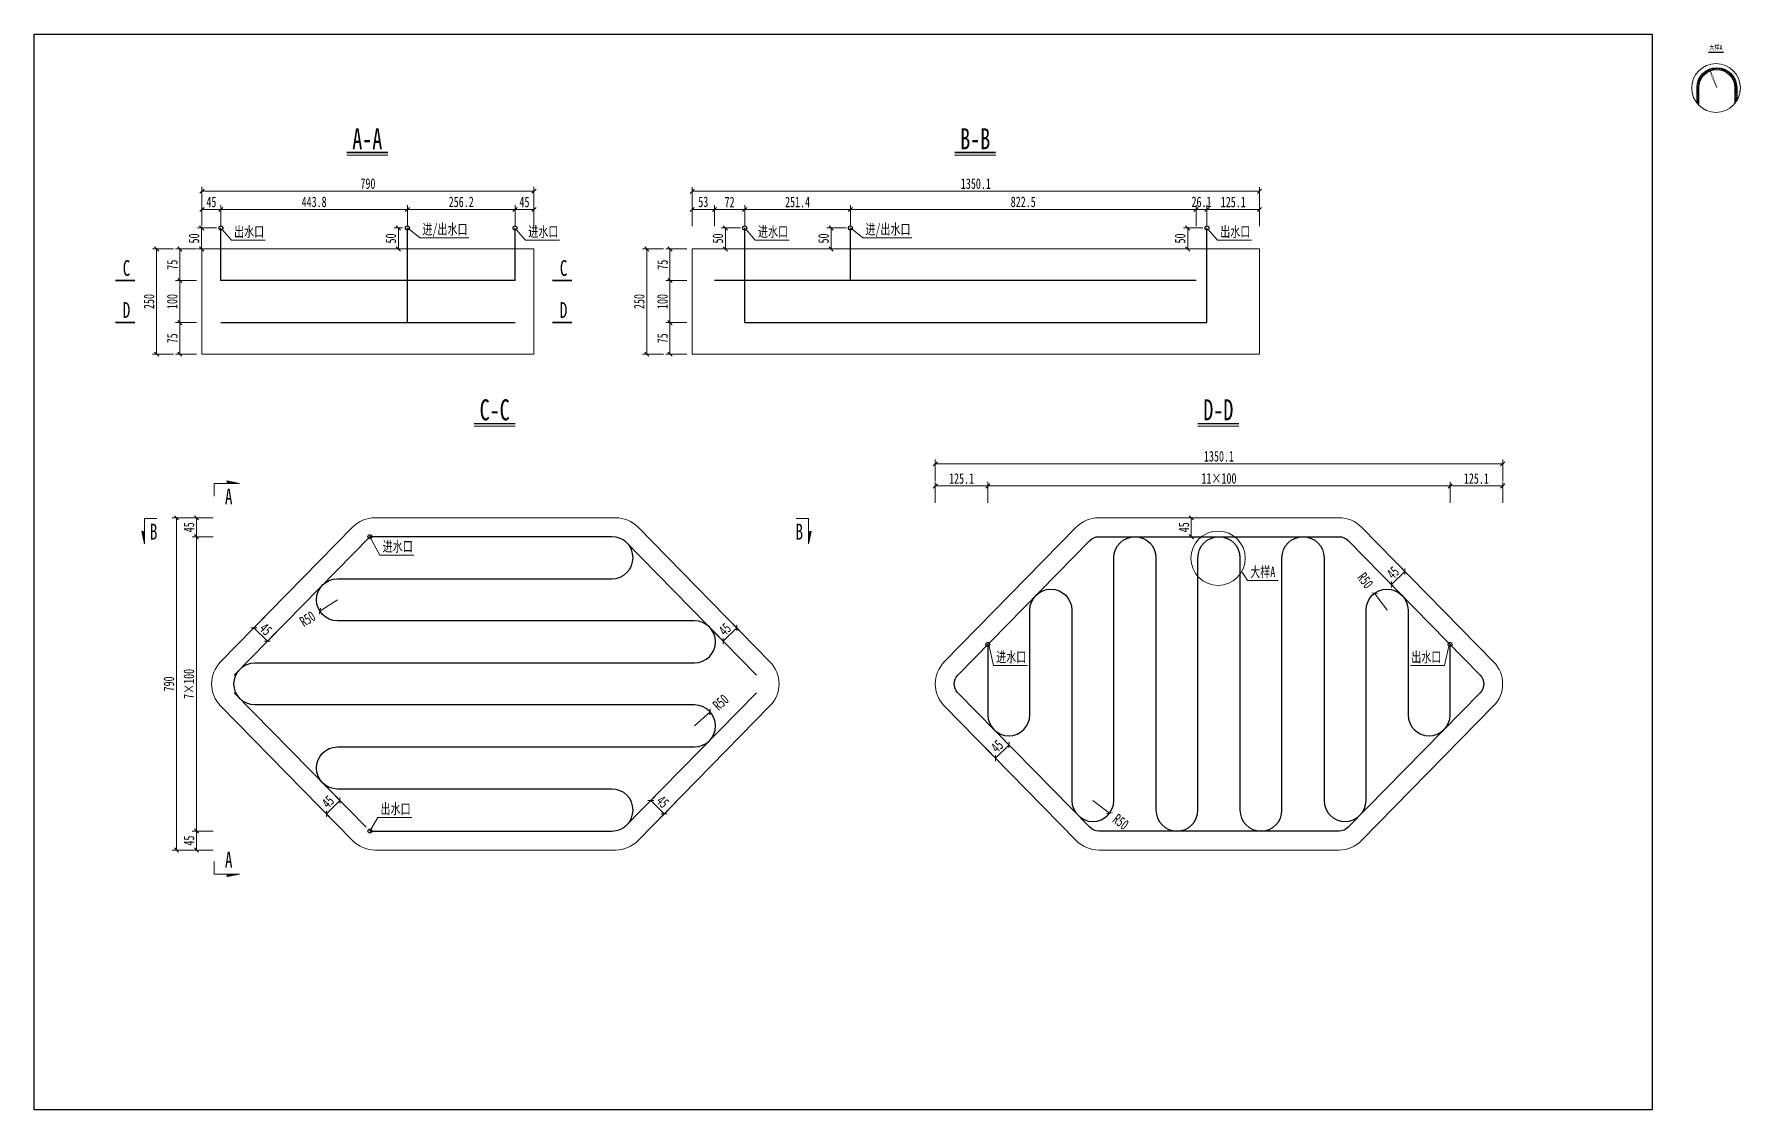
# Model space of a CAD drawing. Header units: millimetres. Extents: x 13990 to 22790, y 4334 to 8354.
# Drawn here: x 13990 to 18051, y 4334 to 6892 of the extents above; entities that cross this region are included whole.
import ezdxf
from ezdxf.enums import TextEntityAlignment as Align

# ---------------------------------------------------------------- set-up
doc = ezdxf.new("R2010")
doc.units = ezdxf.units.MM
doc.linetypes.add('CENTER2', pattern=[28.575, 19.05, -3.175, 3.175, -3.175])
doc.layers.get('0').update_dxf_attribs({"lineweight": 15})
doc.layers.get('Defpoints').update_dxf_attribs({"color": 8})
for name, color, linetype, lineweight in [('Dim', 4, 'Continuous', 15), ('中心线', 2, 'CENTER2', 15), ('文字', 7, 'Continuous', 15), ('标注线及字体', 2, 'Continuous', 15), ('粗线', 3, 'Continuous', 35), ('细实线', 4, 'Continuous', 15), ('钢筋', 1, 'Continuous', 30)]:
    doc.layers.add(name, color=color, linetype=linetype, lineweight=lineweight)
doc.styles.add('111', font='仿宋_GB2312.TTF', dxfattribs={"width": 0.7})
doc.styles.add('BM_Dim', font='', dxfattribs={"width": 0.85})
doc.styles.get('BM_Dim').set_extended_font_data('仿宋_GB2312')
doc.dimstyles.new('200', dxfattribs={"dimscale": 0, "dimtxt": 2.5, "dimasz": 1, "dimexe": 1, "dimexo": 1, "dimgap": 0.6, "dimtad": 1, "dimdec": 1, "dimdsep": 46, "dimtxsty": '111', "dimblk": 'OBLIQUE', "dimcen": 0, "dimclrd": 4, "dimclre": 4, "dimclrt": 4, "dimadec": 1, "dimazin": 2, "dimtfac": 1, "dimtdec": 0, "dimtix": 1, "dimtmove": 2, "dimatfit": 3, "dimfxl": 4, "dimfxlon": 1, "dimtolj": 1, "dimlwd": -1, "dimlwe": -1, "dimarcsym": 0})

msp = doc.modelspace()

# ---------------------------------------------------------------- texts
at = {"color": 4, "style": '111', "width": 0.7}
for s, p in [('出水口', (14465.72, 6409.93)), ('进/出水口', (14913.87, 6415.61)), ('进水口', (15165.72, 6409.93)), ('进水口', (15712.28, 6409.93)), ('进/出水口', (15968.01, 6415.61)), ('出水口', (16812.28, 6409.93)), ('进水口', (14819.26, 5661.33)), ('大样A', (16883.67, 5600.91)), ('进水口', (16279.12, 5398.45)), ('出水口', (17266.82, 5398.45)), ('出水口', (14814.12, 5037.45))]:
    msp.add_text(s, height=25, dxfattribs=at).set_placement(p)
at = {"layer": '文字', "style": 'BM_Dim', "width": 0.7}
for s, p in [('C', (14209.74, 6317.25)), ('C', (15249.8, 6317.25)), ('D', (14209.74, 6217.25)), ('D', (15249.8, 6217.25)), ('A', (14452.91, 5773.94)), ('B', (14274.41, 5690.25)), ('B', (15810.75, 5690.25)), ('A', (14452.91, 4910.23))]:
    msp.add_text(s, height=37.5, dxfattribs=at).set_placement(p, align=Align.CENTER)
at = {"layer": '标注线及字体', "color": 0, "style": '111', "width": 0.7}
for s, height, p in [('大样A', 12.5, (17991.75, 6860.71)), ('A-A', 50, (14782.73, 6643.29)), ('B-B', 50, (16229.28, 6643.29)), ('C-C', 50, (15085.86, 5998.75)), ('D-D', 50, (16807.78, 5998.75))]:
    msp.add_text(s, height=height, dxfattribs=at).set_placement(p, align=Align.MIDDLE)

# ---------------------------------------------------------------- blocks, each defined once
blk = doc.blocks.new('_Oblique')
at = {"color": 0, "linetype": 'ByBlock', "lineweight": -2}
blk.add_line((-0.5, -0.5), (0.5, 0.5), dxfattribs=at)
blk = doc.blocks.new('*D7')
at = {"color": 4}
for p, q in [((18037, 6745.2), (18037, 6757.7)), ((18037, 6755.2), (18041.2, 6755.2)), ((18041.2, 6745.2), (18041.2, 6757.7))]:
    blk.add_line(p, q, dxfattribs=at)
at = {"layer": 'Defpoints', "color": 0}
for p in [(18041.2, 6755.2), (18037, 6738.6), (18041.2, 6738.6)]:
    blk.add_point(p, dxfattribs=at)
at = {"color": 4, "xscale": 2.5, "yscale": 2.5, "zscale": 2.5, "rotation": 180}
blk.add_blockref('_Oblique', (18037, 6755.2), dxfattribs=at)
at = {"color": 4, "xscale": 2.5, "yscale": 2.5, "zscale": 2.5}
blk.add_blockref('_Oblique', (18041.2, 6755.2), dxfattribs=at)
at = {"color": 4, "insert": (18045.3, 6758.7), "char_height": 6.25, "attachment_point": 5, "style": '111'}
blk.add_mtext('\\A1;4.2', dxfattribs=at)
blk = doc.blocks.new('*D8')
at = {"color": 4}
for p, q in [((17981.9, 6795), (17977, 6806.8)), ((17986.1, 6784.6), (17994.1, 6765.2))]:
    blk.add_line(p, q, dxfattribs=at)
at = {"layer": 'Defpoints', "color": 0}
for p in [(17977, 6806.8), (17994.1, 6765.2)]:
    blk.add_point(p, dxfattribs=at)
at = {"color": 4, "xscale": 2.5, "yscale": 2.5, "zscale": 2.5, "rotation": 112.406368955348}
blk.add_blockref('_Oblique', (17977, 6806.8), dxfattribs=at)
at = {"color": 4, "insert": (17984, 6789.8), "char_height": 6.25, "attachment_point": 5, "rotation": 292.4064, "style": '111'}
blk.add_mtext('\\A1;R45', dxfattribs=at)
blk = doc.blocks.new('剖面箭头')
at = {"ltscale": 10}
h = blk.add_hatch(dxfattribs=at)
h.set_pattern_fill('ANSI31', color=2, style=0)
h.set_pattern_definition([(45, (-182.99888, -777.8594), (-0.088388348, 0.088388348), [])])
h.paths.add_polyline_path([(6, -3), (3.15, -3), (3, -3.6)])
at = {"color": 3, "ltscale": 10}
blk.add_line((0, 0), (0, -3), dxfattribs=at)
at = {"color": 2, "ltscale": 10}
for p, q in [((0, -3), (6, -3)), ((6, -3), (3, -3.6)), ((3, -3.6), (3.15, -3))]:
    blk.add_line(p, q, dxfattribs=at)
blk = doc.blocks.new('*D13')
at = {"color": 4}
for p, q in [((14416.2, 5741.9), (14366.2, 5741.9)), ((14376.2, 5696.9), (14376.2, 5741.9)), ((14416.2, 5696.9), (14366.2, 5696.9))]:
    blk.add_line(p, q, dxfattribs=at)
at = {"layer": 'Defpoints', "color": 0}
for p in [(14376.2, 5741.9), (14843.3, 5741.9), (14843.3, 5696.9)]:
    blk.add_point(p, dxfattribs=at)
at = {"color": 4, "xscale": 10, "yscale": 10, "zscale": 10}
for p, rotation in [((14376.2, 5741.9), 90), ((14376.2, 5696.9), 270)]:
    blk.add_blockref('_Oblique', p, dxfattribs=dict(at, rotation=rotation))
at = {"color": 4, "insert": (14358.6, 5719.4), "char_height": 25, "attachment_point": 5, "rotation": 90, "style": '111'}
blk.add_mtext('\\A1;45', dxfattribs=at)
blk = doc.blocks.new('*D14')
at = {"color": 4}
for p, q in [((14416.2, 5696.9), (14366.2, 5696.9)), ((14376.2, 4996.9), (14376.2, 5696.9)), ((14416.2, 4996.9), (14366.2, 4996.9))]:
    blk.add_line(p, q, dxfattribs=at)
at = {"layer": 'Defpoints', "color": 0}
for p in [(14376.2, 5696.9), (14843.3, 5696.9), (14843.3, 4996.9)]:
    blk.add_point(p, dxfattribs=at)
at = {"color": 4, "xscale": 10, "yscale": 10, "zscale": 10}
for p, rotation in [((14376.2, 5696.9), 90), ((14376.2, 4996.9), 270)]:
    blk.add_blockref('_Oblique', p, dxfattribs=dict(at, rotation=rotation))
at = {"color": 4, "insert": (14358.3, 5346.9), "char_height": 25, "attachment_point": 5, "rotation": 90, "style": '111'}
blk.add_mtext('\\A1;7×100', dxfattribs=at)
blk = doc.blocks.new('*D15')
at = {"color": 4}
for p, q in [((14416.2, 4996.9), (14366.2, 4996.9)), ((14376.2, 4996.9), (14376.2, 4951.9)), ((14416.2, 4951.9), (14366.2, 4951.9))]:
    blk.add_line(p, q, dxfattribs=at)
at = {"layer": 'Defpoints', "color": 0}
for p in [(14843.3, 4996.9), (14376.2, 4951.9), (14843.3, 4951.9)]:
    blk.add_point(p, dxfattribs=at)
at = {"color": 4, "xscale": 10, "yscale": 10, "zscale": 10}
for p, rotation in [((14376.2, 4996.9), 90), ((14376.2, 4951.9), 270)]:
    blk.add_blockref('_Oblique', p, dxfattribs=dict(at, rotation=rotation))
at = {"color": 4, "insert": (14358.6, 4974.4), "char_height": 25, "attachment_point": 5, "rotation": 90, "style": '111'}
blk.add_mtext('\\A1;45', dxfattribs=at)
blk = doc.blocks.new('*D16')
at = {"color": 4}
for p, q in [((14368.6, 5741.9), (14318.6, 5741.9)), ((14328.6, 5741.9), (14328.6, 4951.9)), ((14368.6, 4951.9), (14318.6, 4951.9))]:
    blk.add_line(p, q, dxfattribs=at)
at = {"layer": 'Defpoints', "color": 0}
for p in [(14830.8, 5741.9), (14328.6, 4951.9), (14829.9, 4951.9)]:
    blk.add_point(p, dxfattribs=at)
at = {"color": 4, "xscale": 10, "yscale": 10, "zscale": 10}
for p, rotation in [((14328.6, 5741.9), 90), ((14328.6, 4951.9), 270)]:
    blk.add_blockref('_Oblique', p, dxfattribs=dict(at, rotation=rotation))
at = {"color": 4, "insert": (14310.7, 5346.9), "char_height": 25, "attachment_point": 5, "rotation": 90, "style": '111'}
blk.add_mtext('\\A1;790', dxfattribs=at)
blk = doc.blocks.new('*D17')
at = {"color": 4}
for p, q in [((15636.1, 5506.4), (15669, 5472.8)), ((15604, 5474.8), (15636.8, 5441.3)), ((15629.8, 5448.5), (15662, 5480))]:
    blk.add_line(p, q, dxfattribs=at)
at = {"layer": 'Defpoints', "color": 0}
for p in [(15629.1, 5513.5), (15596.9, 5482), (15662, 5480)]:
    blk.add_point(p, dxfattribs=at)
at = {"color": 4, "xscale": 10, "yscale": 10, "zscale": 10}
for p, rotation in [((15662, 5480), 44.46454101443378), ((15629.8, 5448.5), 224.4645410144338)]:
    blk.add_blockref('_Oblique', p, dxfattribs=dict(at, rotation=rotation))
at = {"color": 4, "insert": (15633.6, 5476.8), "char_height": 25, "attachment_point": 5, "rotation": 44.4645, "style": '111'}
blk.add_mtext('\\A1;45', dxfattribs=at)
blk = doc.blocks.new('*D18')
at = {"color": 4}
for p, q in [((14689.5, 5098.2), (14724.5, 5062.5)), ((14657.3, 5066.6), (14692.4, 5031)), ((14717.5, 5069.6), (14685.4, 5038.1))]:
    blk.add_line(p, q, dxfattribs=at)
at = {"layer": 'Defpoints', "color": 0}
for p in [(14643.8, 5080.4), (14676, 5111.9), (14685.4, 5038.1)]:
    blk.add_point(p, dxfattribs=at)
at = {"color": 4, "xscale": 10, "yscale": 10, "zscale": 10}
for p, rotation in [((14717.5, 5069.6), 44.46454101443467), ((14685.4, 5038.1), 224.4645410144346)]:
    blk.add_blockref('_Oblique', p, dxfattribs=dict(at, rotation=rotation))
at = {"color": 4, "insert": (14689.1, 5066.4), "char_height": 25, "attachment_point": 5, "rotation": 44.4645, "style": '111'}
blk.add_mtext('\\A1;45', dxfattribs=at)
blk = doc.blocks.new('*D19')
at = {"color": 4}
for p, q in [((14538.7, 5506.4), (14505.8, 5472.8)), ((14544.9, 5448.5), (14512.8, 5480)), ((14570.8, 5474.8), (14537.9, 5441.3))]:
    blk.add_line(p, q, dxfattribs=at)
at = {"layer": 'Defpoints', "color": 0}
for p in [(14545.7, 5513.5), (14512.8, 5480), (14577.8, 5482)]:
    blk.add_point(p, dxfattribs=at)
at = {"color": 4, "xscale": 10, "yscale": 10, "zscale": 10}
for p, rotation in [((14512.8, 5480), 135.5354589855662), ((14544.9, 5448.5), 315.5354589855663)]:
    blk.add_blockref('_Oblique', p, dxfattribs=dict(at, rotation=rotation))
at = {"color": 4, "insert": (14541.2, 5476.8), "char_height": 25, "attachment_point": 5, "rotation": 315.5355, "style": '111'}
blk.add_mtext('\\A1;45', dxfattribs=at)
blk = doc.blocks.new('*D20')
at = {"color": 4}
for p, q in [((15485.3, 5098.2), (15450.3, 5062.5)), ((15457.3, 5069.6), (15489.4, 5038.1)), ((15517.4, 5066.6), (15482.4, 5031))]:
    blk.add_line(p, q, dxfattribs=at)
at = {"layer": 'Defpoints', "color": 0}
for p in [(15498.8, 5111.9), (15530.9, 5080.4), (15489.4, 5038.1)]:
    blk.add_point(p, dxfattribs=at)
at = {"color": 4, "xscale": 10, "yscale": 10, "zscale": 10}
for p, rotation in [((15457.3, 5069.6), 135.5354589855654), ((15489.4, 5038.1), 315.5354589855653)]:
    blk.add_blockref('_Oblique', p, dxfattribs=dict(at, rotation=rotation))
at = {"color": 4, "insert": (15485.7, 5066.4), "char_height": 25, "attachment_point": 5, "rotation": 315.5355, "style": '111'}
blk.add_mtext('\\A1;45', dxfattribs=at)
blk = doc.blocks.new('*D21')
at = {"color": 4}
for p, q in [((14669.5, 5520), (14711.6, 5546.9)), ((14711.6, 5546.9), (14669.5, 5520))]:
    blk.add_line(p, q, dxfattribs=at)
at = {"layer": 'Defpoints', "color": 0}
for p in [(14711.6, 5546.9), (14669.5, 5520)]:
    blk.add_point(p, dxfattribs=at)
at = {"color": 4, "xscale": 10, "yscale": 10, "zscale": 10, "rotation": 212.5880183546591}
blk.add_blockref('_Oblique', (14669.5, 5520), dxfattribs=at)
at = {"color": 4, "insert": (14640.5, 5501.5), "char_height": 25, "attachment_point": 5, "rotation": 32.588, "style": '111'}
blk.add_mtext('\\A1;R50', dxfattribs=at)
blk = doc.blocks.new('*D22')
at = {"color": 4}
for p, q in [((15598.4, 5280.4), (15561.3, 5246.9)), ((15561.3, 5246.9), (15598.4, 5280.4))]:
    blk.add_line(p, q, dxfattribs=at)
at = {"layer": 'Defpoints', "color": 0}
for p in [(15598.4, 5280.4), (15561.3, 5246.9)]:
    blk.add_point(p, dxfattribs=at)
at = {"color": 4, "xscale": 10, "yscale": 10, "zscale": 10, "rotation": 42.02764169943968}
blk.add_blockref('_Oblique', (15598.4, 5280.4), dxfattribs=at)
at = {"color": 4, "insert": (15623.8, 5303.3), "char_height": 25, "attachment_point": 5, "rotation": 42.0276, "style": '111'}
blk.add_mtext('\\A1;R50', dxfattribs=at)
blk = doc.blocks.new('*D23')
at = {"color": 4}
for p, q in [((16134.2, 5777.6), (16134.2, 5827.6)), ((16134.2, 5817.6), (16259.3, 5817.6)), ((16259.3, 5777.6), (16259.3, 5827.6))]:
    blk.add_line(p, q, dxfattribs=at)
at = {"layer": 'Defpoints', "color": 0}
for p in [(16259.3, 5817.6), (16134.2, 5346.9), (16259.3, 5339.7)]:
    blk.add_point(p, dxfattribs=at)
at = {"color": 4, "xscale": 10, "yscale": 10, "zscale": 10, "rotation": 180}
blk.add_blockref('_Oblique', (16134.2, 5817.6), dxfattribs=at)
at = {"color": 4, "xscale": 10, "yscale": 10, "zscale": 10}
blk.add_blockref('_Oblique', (16259.3, 5817.6), dxfattribs=at)
at = {"color": 4, "insert": (16196.8, 5835.2), "char_height": 25, "attachment_point": 5, "style": '111'}
blk.add_mtext('\\A1;125.1', dxfattribs=at)
blk = doc.blocks.new('*D24')
at = {"color": 4}
for p, q in [((16259.3, 5777.6), (16259.3, 5827.6)), ((16259.3, 5817.6), (17359.3, 5817.6)), ((17359.3, 5777.6), (17359.3, 5827.6))]:
    blk.add_line(p, q, dxfattribs=at)
at = {"layer": 'Defpoints', "color": 0}
for p in [(17359.3, 5817.6), (16259.3, 5339.7), (17359.3, 5357.2)]:
    blk.add_point(p, dxfattribs=at)
at = {"color": 4, "xscale": 10, "yscale": 10, "zscale": 10, "rotation": 180}
blk.add_blockref('_Oblique', (16259.3, 5817.6), dxfattribs=at)
at = {"color": 4, "xscale": 10, "yscale": 10, "zscale": 10}
blk.add_blockref('_Oblique', (17359.3, 5817.6), dxfattribs=at)
at = {"color": 4, "insert": (16809.3, 5835.5), "char_height": 25, "attachment_point": 5, "style": '111'}
blk.add_mtext('\\A1;11×100', dxfattribs=at)
blk = doc.blocks.new('*D25')
at = {"color": 4}
for p, q in [((17359.3, 5777.6), (17359.3, 5827.6)), ((17484.4, 5817.6), (17359.3, 5817.6)), ((17484.4, 5777.6), (17484.4, 5827.6))]:
    blk.add_line(p, q, dxfattribs=at)
at = {"layer": 'Defpoints', "color": 0}
for p in [(17359.3, 5817.6), (17359.3, 5357.2), (17484.4, 5346.9)]:
    blk.add_point(p, dxfattribs=at)
at = {"color": 4, "xscale": 10, "yscale": 10, "zscale": 10, "rotation": 180}
blk.add_blockref('_Oblique', (17359.3, 5817.6), dxfattribs=at)
at = {"color": 4, "xscale": 10, "yscale": 10, "zscale": 10}
blk.add_blockref('_Oblique', (17484.4, 5817.6), dxfattribs=at)
at = {"color": 4, "insert": (17421.8, 5835.2), "char_height": 25, "attachment_point": 5, "style": '111'}
blk.add_mtext('\\A1;125.1', dxfattribs=at)
blk = doc.blocks.new('*D26')
at = {"color": 4}
for p, q in [((16134.2, 5830.2), (16134.2, 5880.2)), ((16134.2, 5870.2), (17484.4, 5870.2)), ((17484.4, 5830.2), (17484.4, 5880.2))]:
    blk.add_line(p, q, dxfattribs=at)
at = {"layer": 'Defpoints', "color": 0}
for p in [(17484.4, 5870.2), (16134.2, 5346.9), (17484.4, 5346.9)]:
    blk.add_point(p, dxfattribs=at)
at = {"color": 4, "xscale": 10, "yscale": 10, "zscale": 10, "rotation": 180}
blk.add_blockref('_Oblique', (16134.2, 5870.2), dxfattribs=at)
at = {"color": 4, "xscale": 10, "yscale": 10, "zscale": 10}
blk.add_blockref('_Oblique', (17484.4, 5870.2), dxfattribs=at)
at = {"color": 4, "insert": (16809.3, 5888.1), "char_height": 25, "attachment_point": 5, "style": '111'}
blk.add_mtext('\\A1;1350.1', dxfattribs=at)
blk = doc.blocks.new('*D27')
at = {"color": 4}
for p, q in [((16718.9, 5741.9), (16753.5, 5741.9)), ((16743.5, 5696.9), (16743.5, 5741.9)), ((16718.9, 5696.9), (16753.5, 5696.9))]:
    blk.add_line(p, q, dxfattribs=at)
at = {"layer": 'Defpoints', "color": 0}
for p in [(16708.9, 5741.9), (16743.5, 5741.9), (16708.9, 5696.9)]:
    blk.add_point(p, dxfattribs=at)
at = {"color": 4, "xscale": 10, "yscale": 10, "zscale": 10}
for p, rotation in [((16743.5, 5741.9), 90), ((16743.5, 5696.9), 270)]:
    blk.add_blockref('_Oblique', p, dxfattribs=dict(at, rotation=rotation))
at = {"color": 4, "insert": (16725.9, 5719.4), "char_height": 25, "attachment_point": 5, "rotation": 90, "style": '111'}
blk.add_mtext('\\A1;45', dxfattribs=at)
blk = doc.blocks.new('*D28')
at = {"color": 4}
for p, q in [((16249.6, 5198.8), (16284.8, 5163.3)), ((16309.7, 5202.1), (16277.8, 5170.4)), ((16281.6, 5230.5), (16316.8, 5195))]:
    blk.add_line(p, q, dxfattribs=at)
at = {"layer": 'Defpoints', "color": 0}
for p in [(16241.6, 5206.9), (16273.6, 5238.5), (16277.8, 5170.4)]:
    blk.add_point(p, dxfattribs=at)
at = {"color": 4, "xscale": 10, "yscale": 10, "zscale": 10}
for p, rotation in [((16309.7, 5202.1), 44.73553191017168), ((16277.8, 5170.4), 224.7355319101717)]:
    blk.add_blockref('_Oblique', p, dxfattribs=dict(at, rotation=rotation))
at = {"color": 4, "insert": (16281.4, 5198.7), "char_height": 25, "attachment_point": 5, "rotation": 44.7355, "style": '111'}
blk.add_mtext('\\A1;45', dxfattribs=at)
blk = doc.blocks.new('*D29')
at = {"color": 4}
for p, q in [((17219.7, 5583), (17251.8, 5614.5)), ((17270.1, 5595.9), (17244.8, 5621.6)), ((17238, 5564.4), (17212.7, 5590.1))]:
    blk.add_line(p, q, dxfattribs=at)
at = {"layer": 'Defpoints', "color": 0}
for p in [(17251.8, 5614.5), (17277.1, 5588.8), (17245, 5557.3)]:
    blk.add_point(p, dxfattribs=at)
at = {"color": 4, "xscale": 10, "yscale": 10, "zscale": 10}
for p, rotation in [((17251.8, 5614.5), 44.4645410144354), ((17219.7, 5583), 224.4645410144354)]:
    blk.add_blockref('_Oblique', p, dxfattribs=dict(at, rotation=rotation))
at = {"color": 4, "insert": (17223.4, 5611.3), "char_height": 25, "attachment_point": 5, "rotation": 44.4645, "style": '111'}
blk.add_mtext('\\A1;45', dxfattribs=at)
blk = doc.blocks.new('*D30')
at = {"color": 4}
for p, q in [((16549, 5039.4), (16509.3, 5069.8)), ((16509.3, 5069.8), (16549, 5039.4))]:
    blk.add_line(p, q, dxfattribs=at)
at = {"layer": 'Defpoints', "color": 0}
for p in [(16509.3, 5069.8), (16549, 5039.4)]:
    blk.add_point(p, dxfattribs=at)
at = {"color": 4, "xscale": 10, "yscale": 10, "zscale": 10, "rotation": 322.6106037080652}
blk.add_blockref('_Oblique', (16549, 5039.4), dxfattribs=at)
at = {"color": 4, "insert": (16575.7, 5019), "char_height": 25, "attachment_point": 5, "rotation": 322.6106, "style": '111'}
blk.add_mtext('\\A1;R50', dxfattribs=at)
blk = doc.blocks.new('*D31')
at = {"color": 4}
for p, q in [((17179.7, 5562.5), (17209.3, 5522.2)), ((17209.3, 5522.2), (17179.7, 5562.5))]:
    blk.add_line(p, q, dxfattribs=at)
at = {"layer": 'Defpoints', "color": 0}
for p in [(17179.7, 5562.5), (17209.3, 5522.2)]:
    blk.add_point(p, dxfattribs=at)
at = {"color": 4, "xscale": 10, "yscale": 10, "zscale": 10, "rotation": 126.2996953614516}
blk.add_blockref('_Oblique', (17179.7, 5562.5), dxfattribs=at)
at = {"color": 4, "insert": (17157.6, 5592.7), "char_height": 25, "attachment_point": 5, "rotation": 306.2997, "style": '111'}
blk.add_mtext('\\A1;R50', dxfattribs=at)
blk = doc.blocks.new('*D32')
at = {"color": 4}
for p, q in [((14389.2, 6435.2), (14389.2, 6485.2)), ((14434.2, 6475.2), (14389.2, 6475.2)), ((14434.2, 6435.2), (14434.2, 6485.2))]:
    blk.add_line(p, q, dxfattribs=at)
at = {"layer": 'Defpoints', "color": 0}
for p in [(14389.2, 6475.2), (14389.2, 6306.2), (14434.2, 6306.2)]:
    blk.add_point(p, dxfattribs=at)
at = {"color": 4, "xscale": 10, "yscale": 10, "zscale": 10, "rotation": 180}
blk.add_blockref('_Oblique', (14389.2, 6475.2), dxfattribs=at)
at = {"color": 4, "xscale": 10, "yscale": 10, "zscale": 10}
blk.add_blockref('_Oblique', (14434.2, 6475.2), dxfattribs=at)
at = {"color": 4, "insert": (14411.7, 6492.8), "char_height": 25, "attachment_point": 5, "style": '111'}
blk.add_mtext('\\A1;45', dxfattribs=at)
blk = doc.blocks.new('*D33')
at = {"color": 4}
for p, q in [((14434.2, 6435.2), (14434.2, 6485.2)), ((14434.2, 6475.2), (14878.1, 6475.2)), ((14878.1, 6435.2), (14878.1, 6485.2))]:
    blk.add_line(p, q, dxfattribs=at)
at = {"layer": 'Defpoints', "color": 0}
for p in [(14878.1, 6475.2), (14434.2, 6306.2), (14878.1, 6306.2)]:
    blk.add_point(p, dxfattribs=at)
at = {"color": 4, "xscale": 10, "yscale": 10, "zscale": 10, "rotation": 180}
blk.add_blockref('_Oblique', (14434.2, 6475.2), dxfattribs=at)
at = {"color": 4, "xscale": 10, "yscale": 10, "zscale": 10}
blk.add_blockref('_Oblique', (14878.1, 6475.2), dxfattribs=at)
at = {"color": 4, "insert": (14656.2, 6493.1), "char_height": 25, "attachment_point": 5, "style": '111'}
blk.add_mtext('\\A1;443.8', dxfattribs=at)
blk = doc.blocks.new('*D34')
at = {"color": 4}
for p, q in [((14878.1, 6435.2), (14878.1, 6485.2)), ((14878.1, 6475.2), (15134.2, 6475.2)), ((15134.2, 6435.2), (15134.2, 6485.2))]:
    blk.add_line(p, q, dxfattribs=at)
at = {"layer": 'Defpoints', "color": 0}
for p in [(15134.2, 6475.2), (14878.1, 6306.2), (15134.2, 6306.2)]:
    blk.add_point(p, dxfattribs=at)
at = {"color": 4, "xscale": 10, "yscale": 10, "zscale": 10, "rotation": 180}
blk.add_blockref('_Oblique', (14878.1, 6475.2), dxfattribs=at)
at = {"color": 4, "xscale": 10, "yscale": 10, "zscale": 10}
blk.add_blockref('_Oblique', (15134.2, 6475.2), dxfattribs=at)
at = {"color": 4, "insert": (15006.2, 6493.1), "char_height": 25, "attachment_point": 5, "style": '111'}
blk.add_mtext('\\A1;256.2', dxfattribs=at)
blk = doc.blocks.new('*D35')
at = {"color": 4}
for p, q in [((15134.2, 6435.2), (15134.2, 6485.2)), ((15134.2, 6475.2), (15179.2, 6475.2)), ((15179.2, 6435.2), (15179.2, 6485.2))]:
    blk.add_line(p, q, dxfattribs=at)
at = {"layer": 'Defpoints', "color": 0}
for p in [(15179.2, 6475.2), (15134.2, 6306.2), (15179.2, 6306.2)]:
    blk.add_point(p, dxfattribs=at)
at = {"color": 4, "xscale": 10, "yscale": 10, "zscale": 10, "rotation": 180}
blk.add_blockref('_Oblique', (15134.2, 6475.2), dxfattribs=at)
at = {"color": 4, "xscale": 10, "yscale": 10, "zscale": 10}
blk.add_blockref('_Oblique', (15179.2, 6475.2), dxfattribs=at)
at = {"color": 4, "insert": (15156.7, 6492.8), "char_height": 25, "attachment_point": 5, "style": '111'}
blk.add_mtext('\\A1;45', dxfattribs=at)
blk = doc.blocks.new('*D36')
at = {"color": 4}
for p, q in [((14389.2, 6478.6), (14389.2, 6528.6)), ((14389.2, 6518.6), (15179.2, 6518.6)), ((15179.2, 6478.6), (15179.2, 6528.6))]:
    blk.add_line(p, q, dxfattribs=at)
at = {"layer": 'Defpoints', "color": 0}
for p in [(15179.2, 6518.6), (15179.2, 6381.2), (14389.2, 6371.7)]:
    blk.add_point(p, dxfattribs=at)
at = {"color": 4, "xscale": 10, "yscale": 10, "zscale": 10, "rotation": 180}
blk.add_blockref('_Oblique', (14389.2, 6518.6), dxfattribs=at)
at = {"color": 4, "xscale": 10, "yscale": 10, "zscale": 10}
blk.add_blockref('_Oblique', (15179.2, 6518.6), dxfattribs=at)
at = {"color": 4, "insert": (14784.2, 6536.5), "char_height": 25, "attachment_point": 5, "style": '111'}
blk.add_mtext('\\A1;790', dxfattribs=at)
blk = doc.blocks.new('*D37')
at = {"color": 4}
for p, q in [((14376.5, 6381.2), (14326.5, 6381.2)), ((14336.5, 6381.2), (14336.5, 6306.2)), ((14376.5, 6306.2), (14326.5, 6306.2))]:
    blk.add_line(p, q, dxfattribs=at)
at = {"layer": 'Defpoints', "color": 0}
for p in [(14434.2, 6381.2), (14336.5, 6306.2), (14491.7, 6306.2)]:
    blk.add_point(p, dxfattribs=at)
at = {"color": 4, "xscale": 10, "yscale": 10, "zscale": 10}
for p, rotation in [((14336.5, 6381.2), 90), ((14336.5, 6306.2), 270)]:
    blk.add_blockref('_Oblique', p, dxfattribs=dict(at, rotation=rotation))
at = {"color": 4, "insert": (14318.9, 6343.7), "char_height": 25, "attachment_point": 5, "rotation": 90, "style": '111'}
blk.add_mtext('\\A1;75', dxfattribs=at)
blk = doc.blocks.new('*D38')
at = {"color": 4}
for p, q in [((14376.5, 6306.2), (14326.5, 6306.2)), ((14336.5, 6306.2), (14336.5, 6206.2)), ((14376.5, 6206.2), (14326.5, 6206.2))]:
    blk.add_line(p, q, dxfattribs=at)
at = {"layer": 'Defpoints', "color": 0}
for p in [(14491.7, 6306.2), (14336.5, 6206.2), (14491.7, 6206.2)]:
    blk.add_point(p, dxfattribs=at)
at = {"color": 4, "xscale": 10, "yscale": 10, "zscale": 10}
for p, rotation in [((14336.5, 6306.2), 90), ((14336.5, 6206.2), 270)]:
    blk.add_blockref('_Oblique', p, dxfattribs=dict(at, rotation=rotation))
at = {"color": 4, "insert": (14318.6, 6256.2), "char_height": 25, "attachment_point": 5, "rotation": 90, "style": '111'}
blk.add_mtext('\\A1;100', dxfattribs=at)
blk = doc.blocks.new('*D39')
at = {"color": 4}
for p, q in [((14376.5, 6206.2), (14326.5, 6206.2)), ((14336.5, 6206.2), (14336.5, 6131.2)), ((14376.5, 6131.2), (14326.5, 6131.2))]:
    blk.add_line(p, q, dxfattribs=at)
at = {"layer": 'Defpoints', "color": 0}
for p in [(14491.7, 6206.2), (14336.5, 6131.2), (14491.7, 6131.2)]:
    blk.add_point(p, dxfattribs=at)
at = {"color": 4, "xscale": 10, "yscale": 10, "zscale": 10}
for p, rotation in [((14336.5, 6206.2), 90), ((14336.5, 6131.2), 270)]:
    blk.add_blockref('_Oblique', p, dxfattribs=dict(at, rotation=rotation))
at = {"color": 4, "insert": (14318.9, 6168.7), "char_height": 25, "attachment_point": 5, "rotation": 90, "style": '111'}
blk.add_mtext('\\A1;75', dxfattribs=at)
blk = doc.blocks.new('*D40')
at = {"color": 4}
for p, q in [((14321.3, 6381.2), (14271.3, 6381.2)), ((14281.3, 6381.2), (14281.3, 6131.2)), ((14321.3, 6131.2), (14271.3, 6131.2))]:
    blk.add_line(p, q, dxfattribs=at)
at = {"layer": 'Defpoints', "color": 0}
for p in [(14436.6, 6381.2), (14281.3, 6131.2), (14436.6, 6131.2)]:
    blk.add_point(p, dxfattribs=at)
at = {"color": 4, "xscale": 10, "yscale": 10, "zscale": 10}
for p, rotation in [((14281.3, 6381.2), 90), ((14281.3, 6131.2), 270)]:
    blk.add_blockref('_Oblique', p, dxfattribs=dict(at, rotation=rotation))
at = {"color": 4, "insert": (14263.4, 6256.2), "char_height": 25, "attachment_point": 5, "rotation": 90, "style": '111'}
blk.add_mtext('\\A1;250', dxfattribs=at)
blk = doc.blocks.new('*D41')
at = {"color": 4}
for p, q in [((14424.2, 6431.2), (14378.4, 6431.2)), ((14388.4, 6431.2), (14388.4, 6381.2)), ((14428.4, 6381.2), (14378.4, 6381.2))]:
    blk.add_line(p, q, dxfattribs=at)
at = {"layer": 'Defpoints', "color": 0}
for p in [(14434.2, 6431.2), (14388.4, 6381.2), (14491.7, 6381.2)]:
    blk.add_point(p, dxfattribs=at)
at = {"color": 4, "xscale": 10, "yscale": 10, "zscale": 10}
for p, rotation in [((14388.4, 6431.2), 90), ((14388.4, 6381.2), 270)]:
    blk.add_blockref('_Oblique', p, dxfattribs=dict(at, rotation=rotation))
at = {"color": 4, "insert": (14370.5, 6406.2), "char_height": 25, "attachment_point": 5, "rotation": 90, "style": '111'}
blk.add_mtext('\\A1;50', dxfattribs=at)
blk = doc.blocks.new('*D42')
at = {"color": 4}
for p, q in [((14866.5, 6431.2), (14846.8, 6431.2)), ((14856.8, 6431.2), (14856.8, 6381.2)), ((14866.5, 6381.2), (14846.8, 6381.2))]:
    blk.add_line(p, q, dxfattribs=at)
at = {"layer": 'Defpoints', "color": 0}
for p in [(14876.5, 6431.2), (14856.8, 6381.2), (14876.5, 6381.2)]:
    blk.add_point(p, dxfattribs=at)
at = {"color": 4, "xscale": 10, "yscale": 10, "zscale": 10}
for p, rotation in [((14856.8, 6431.2), 90), ((14856.8, 6381.2), 270)]:
    blk.add_blockref('_Oblique', p, dxfattribs=dict(at, rotation=rotation))
at = {"color": 4, "insert": (14838.9, 6406.2), "char_height": 25, "attachment_point": 5, "rotation": 90, "style": '111'}
blk.add_mtext('\\A1;50', dxfattribs=at)
blk = doc.blocks.new('*D43')
at = {"color": 4}
for p, q in [((15608.8, 6435.2), (15608.8, 6485.2)), ((15608.8, 6475.2), (15680.8, 6475.2)), ((15680.8, 6435.2), (15680.8, 6485.2))]:
    blk.add_line(p, q, dxfattribs=at)
at = {"layer": 'Defpoints', "color": 0}
for p in [(15680.8, 6475.2), (15680.8, 6381.2), (15608.8, 6306.2)]:
    blk.add_point(p, dxfattribs=at)
at = {"color": 4, "xscale": 10, "yscale": 10, "zscale": 10, "rotation": 180}
blk.add_blockref('_Oblique', (15608.8, 6475.2), dxfattribs=at)
at = {"color": 4, "xscale": 10, "yscale": 10, "zscale": 10}
blk.add_blockref('_Oblique', (15680.8, 6475.2), dxfattribs=at)
at = {"color": 4, "insert": (15644.8, 6492.8), "char_height": 25, "attachment_point": 5, "style": '111'}
blk.add_mtext('\\A1;72', dxfattribs=at)
blk = doc.blocks.new('*D44')
at = {"color": 4}
for p, q in [((15680.8, 6435.2), (15680.8, 6485.2)), ((15680.8, 6475.2), (15932.2, 6475.2)), ((15932.2, 6435.2), (15932.2, 6485.2))]:
    blk.add_line(p, q, dxfattribs=at)
at = {"layer": 'Defpoints', "color": 0}
for p in [(15932.2, 6475.2), (15680.8, 6381.2), (15932.2, 6381.2)]:
    blk.add_point(p, dxfattribs=at)
at = {"color": 4, "xscale": 10, "yscale": 10, "zscale": 10, "rotation": 180}
blk.add_blockref('_Oblique', (15680.8, 6475.2), dxfattribs=at)
at = {"color": 4, "xscale": 10, "yscale": 10, "zscale": 10}
blk.add_blockref('_Oblique', (15932.2, 6475.2), dxfattribs=at)
at = {"color": 4, "insert": (15806.5, 6492.8), "char_height": 25, "attachment_point": 5, "style": '111'}
blk.add_mtext('\\A1;251.4', dxfattribs=at)
blk = doc.blocks.new('*D45')
at = {"color": 4}
for p, q in [((16780.8, 6435.2), (16780.8, 6485.2)), ((16780.8, 6475.2), (16905.9, 6475.2)), ((16905.9, 6435.2), (16905.9, 6485.2))]:
    blk.add_line(p, q, dxfattribs=at)
at = {"layer": 'Defpoints', "color": 0}
for p in [(16905.9, 6475.2), (16780.8, 6381.2), (16905.9, 6381.2)]:
    blk.add_point(p, dxfattribs=at)
at = {"color": 4, "xscale": 10, "yscale": 10, "zscale": 10, "rotation": 180}
blk.add_blockref('_Oblique', (16780.8, 6475.2), dxfattribs=at)
at = {"color": 4, "xscale": 10, "yscale": 10, "zscale": 10}
blk.add_blockref('_Oblique', (16905.9, 6475.2), dxfattribs=at)
at = {"color": 4, "insert": (16843.3, 6492.8), "char_height": 25, "attachment_point": 5, "style": '111'}
blk.add_mtext('\\A1;125.1', dxfattribs=at)
blk = doc.blocks.new('*D46')
at = {"color": 4}
for p, q in [((15932.2, 6435.2), (15932.2, 6485.2)), ((15932.2, 6475.2), (16754.7, 6475.2)), ((16754.7, 6435.2), (16754.7, 6485.2))]:
    blk.add_line(p, q, dxfattribs=at)
at = {"layer": 'Defpoints', "color": 0}
for p in [(16754.7, 6475.2), (15932.2, 6381.2), (16754.7, 6306.2)]:
    blk.add_point(p, dxfattribs=at)
at = {"color": 4, "xscale": 10, "yscale": 10, "zscale": 10, "rotation": 180}
blk.add_blockref('_Oblique', (15932.2, 6475.2), dxfattribs=at)
at = {"color": 4, "xscale": 10, "yscale": 10, "zscale": 10}
blk.add_blockref('_Oblique', (16754.7, 6475.2), dxfattribs=at)
at = {"color": 4, "insert": (16343.5, 6493.1), "char_height": 25, "attachment_point": 5, "style": '111'}
blk.add_mtext('\\A1;822.5', dxfattribs=at)
blk = doc.blocks.new('*D47')
at = {"color": 4}
for p, q in [((15555.7, 6478.5), (15555.7, 6528.5)), ((15555.7, 6518.5), (16905.9, 6518.5)), ((16905.9, 6478.5), (16905.9, 6528.5))]:
    blk.add_line(p, q, dxfattribs=at)
at = {"layer": 'Defpoints', "color": 0}
for p in [(16905.9, 6518.5), (15555.7, 6381.2), (16905.9, 6381.2)]:
    blk.add_point(p, dxfattribs=at)
at = {"color": 4, "xscale": 10, "yscale": 10, "zscale": 10, "rotation": 180}
blk.add_blockref('_Oblique', (15555.7, 6518.5), dxfattribs=at)
at = {"color": 4, "xscale": 10, "yscale": 10, "zscale": 10}
blk.add_blockref('_Oblique', (16905.9, 6518.5), dxfattribs=at)
at = {"color": 4, "insert": (16230.8, 6536.4), "char_height": 25, "attachment_point": 5, "style": '111'}
blk.add_mtext('\\A1;1350.1', dxfattribs=at)
blk = doc.blocks.new('*D48')
at = {"color": 4}
for p, q in [((15487.8, 6381.2), (15437.8, 6381.2)), ((15447.8, 6381.2), (15447.8, 6131.2)), ((15487.8, 6131.2), (15437.8, 6131.2))]:
    blk.add_line(p, q, dxfattribs=at)
at = {"layer": 'Defpoints', "color": 0}
for p in [(15603.1, 6381.2), (15447.8, 6131.2), (15603.1, 6131.2)]:
    blk.add_point(p, dxfattribs=at)
at = {"color": 4, "xscale": 10, "yscale": 10, "zscale": 10}
for p, rotation in [((15447.8, 6381.2), 90), ((15447.8, 6131.2), 270)]:
    blk.add_blockref('_Oblique', p, dxfattribs=dict(at, rotation=rotation))
at = {"color": 4, "insert": (15429.9, 6256.2), "char_height": 25, "attachment_point": 5, "rotation": 90, "style": '111'}
blk.add_mtext('\\A1;250', dxfattribs=at)
blk = doc.blocks.new('*D49')
at = {"color": 4}
for p, q in [((15543, 6206.2), (15493, 6206.2)), ((15503, 6206.2), (15503, 6131.2)), ((15543, 6131.2), (15493, 6131.2))]:
    blk.add_line(p, q, dxfattribs=at)
at = {"layer": 'Defpoints', "color": 0}
for p in [(15658.2, 6206.2), (15503, 6131.2), (15658.2, 6131.2)]:
    blk.add_point(p, dxfattribs=at)
at = {"color": 4, "xscale": 10, "yscale": 10, "zscale": 10}
for p, rotation in [((15503, 6206.2), 90), ((15503, 6131.2), 270)]:
    blk.add_blockref('_Oblique', p, dxfattribs=dict(at, rotation=rotation))
at = {"color": 4, "insert": (15485.4, 6168.7), "char_height": 25, "attachment_point": 5, "rotation": 90, "style": '111'}
blk.add_mtext('\\A1;75', dxfattribs=at)
blk = doc.blocks.new('*D50')
at = {"color": 4}
for p, q in [((15543, 6306.2), (15493, 6306.2)), ((15503, 6306.2), (15503, 6206.2)), ((15543, 6206.2), (15493, 6206.2))]:
    blk.add_line(p, q, dxfattribs=at)
at = {"layer": 'Defpoints', "color": 0}
for p in [(15658.2, 6306.2), (15503, 6206.2), (15658.2, 6206.2)]:
    blk.add_point(p, dxfattribs=at)
at = {"color": 4, "xscale": 10, "yscale": 10, "zscale": 10}
for p, rotation in [((15503, 6306.2), 90), ((15503, 6206.2), 270)]:
    blk.add_blockref('_Oblique', p, dxfattribs=dict(at, rotation=rotation))
at = {"color": 4, "insert": (15485.1, 6256.2), "char_height": 25, "attachment_point": 5, "rotation": 90, "style": '111'}
blk.add_mtext('\\A1;100', dxfattribs=at)
blk = doc.blocks.new('*D51')
at = {"color": 4}
for p, q in [((15543, 6381.2), (15493, 6381.2)), ((15503, 6381.2), (15503, 6306.2)), ((15543, 6306.2), (15493, 6306.2))]:
    blk.add_line(p, q, dxfattribs=at)
at = {"layer": 'Defpoints', "color": 0}
for p in [(15658.2, 6381.2), (15503, 6306.2), (15658.2, 6306.2)]:
    blk.add_point(p, dxfattribs=at)
at = {"color": 4, "xscale": 10, "yscale": 10, "zscale": 10}
for p, rotation in [((15503, 6381.2), 90), ((15503, 6306.2), 270)]:
    blk.add_blockref('_Oblique', p, dxfattribs=dict(at, rotation=rotation))
at = {"color": 4, "insert": (15485.4, 6343.7), "char_height": 25, "attachment_point": 5, "rotation": 90, "style": '111'}
blk.add_mtext('\\A1;75', dxfattribs=at)
blk = doc.blocks.new('*D52')
at = {"color": 4}
for p, q in [((15670.8, 6431.2), (15624.9, 6431.2)), ((15634.9, 6431.2), (15634.9, 6381.2)), ((15670.8, 6381.2), (15624.9, 6381.2))]:
    blk.add_line(p, q, dxfattribs=at)
at = {"layer": 'Defpoints', "color": 0}
for p in [(15680.8, 6431.2), (15634.9, 6381.2), (15680.8, 6381.2)]:
    blk.add_point(p, dxfattribs=at)
at = {"color": 4, "xscale": 10, "yscale": 10, "zscale": 10}
for p, rotation in [((15634.9, 6431.2), 90), ((15634.9, 6381.2), 270)]:
    blk.add_blockref('_Oblique', p, dxfattribs=dict(at, rotation=rotation))
at = {"color": 4, "insert": (15617, 6406.2), "char_height": 25, "attachment_point": 5, "rotation": 90, "style": '111'}
blk.add_mtext('\\A1;50', dxfattribs=at)
blk = doc.blocks.new('*D53')
at = {"color": 4}
for p, q in [((15922.2, 6431.2), (15876.4, 6431.2)), ((15886.4, 6431.2), (15886.4, 6381.2)), ((15922.2, 6381.2), (15876.4, 6381.2))]:
    blk.add_line(p, q, dxfattribs=at)
at = {"layer": 'Defpoints', "color": 0}
for p in [(15932.2, 6431.2), (15886.4, 6381.2), (15932.2, 6381.2)]:
    blk.add_point(p, dxfattribs=at)
at = {"color": 4, "xscale": 10, "yscale": 10, "zscale": 10}
for p, rotation in [((15886.4, 6431.2), 90), ((15886.4, 6381.2), 270)]:
    blk.add_blockref('_Oblique', p, dxfattribs=dict(at, rotation=rotation))
at = {"color": 4, "insert": (15868.5, 6406.2), "char_height": 25, "attachment_point": 5, "rotation": 90, "style": '111'}
blk.add_mtext('\\A1;50', dxfattribs=at)
blk = doc.blocks.new('*D54')
at = {"color": 4}
for p, q in [((16770.8, 6431.2), (16724.9, 6431.2)), ((16734.9, 6431.2), (16734.9, 6381.2)), ((16770.8, 6381.2), (16724.9, 6381.2))]:
    blk.add_line(p, q, dxfattribs=at)
at = {"layer": 'Defpoints', "color": 0}
for p in [(16780.8, 6431.2), (16734.9, 6381.2), (16780.8, 6381.2)]:
    blk.add_point(p, dxfattribs=at)
at = {"color": 4, "xscale": 10, "yscale": 10, "zscale": 10}
for p, rotation in [((16734.9, 6431.2), 90), ((16734.9, 6381.2), 270)]:
    blk.add_blockref('_Oblique', p, dxfattribs=dict(at, rotation=rotation))
at = {"color": 4, "insert": (16717, 6406.2), "char_height": 25, "attachment_point": 5, "rotation": 90, "style": '111'}
blk.add_mtext('\\A1;50', dxfattribs=at)
blk = doc.blocks.new('*D55')
at = {"color": 4}
for p, q in [((15555.7, 6435.2), (15555.7, 6485.2)), ((15608.8, 6475.2), (15555.7, 6475.2)), ((15608.8, 6435.2), (15608.8, 6485.2))]:
    blk.add_line(p, q, dxfattribs=at)
at = {"layer": 'Defpoints', "color": 0}
for p in [(15555.7, 6475.2), (15555.7, 6381.2), (15608.8, 6306.2)]:
    blk.add_point(p, dxfattribs=at)
at = {"color": 4, "xscale": 10, "yscale": 10, "zscale": 10, "rotation": 180}
blk.add_blockref('_Oblique', (15555.7, 6475.2), dxfattribs=at)
at = {"color": 4, "xscale": 10, "yscale": 10, "zscale": 10}
blk.add_blockref('_Oblique', (15608.8, 6475.2), dxfattribs=at)
at = {"color": 4, "insert": (15582.2, 6493.1), "char_height": 25, "attachment_point": 5, "style": '111'}
blk.add_mtext('\\A1;53', dxfattribs=at)
blk = doc.blocks.new('*D56')
at = {"color": 4}
for p, q in [((16754.7, 6475.2), (16744.7, 6475.2)), ((16754.7, 6435.2), (16754.7, 6485.2)), ((16754.7, 6475.2), (16780.8, 6475.2)), ((16780.8, 6435.2), (16780.8, 6485.2)), ((16780.8, 6475.2), (16790.8, 6475.2))]:
    blk.add_line(p, q, dxfattribs=at)
at = {"layer": 'Defpoints', "color": 0}
for p in [(16780.8, 6475.2), (16780.8, 6381.2), (16754.7, 6306.2)]:
    blk.add_point(p, dxfattribs=at)
at = {"color": 4, "xscale": 10, "yscale": 10, "zscale": 10}
blk.add_blockref('_Oblique', (16754.7, 6475.2), dxfattribs=at)
at = {"color": 4, "xscale": 10, "yscale": 10, "zscale": 10, "rotation": 180}
blk.add_blockref('_Oblique', (16780.8, 6475.2), dxfattribs=at)
at = {"color": 4, "insert": (16767.7, 6493.1), "char_height": 25, "attachment_point": 5, "style": '111'}
blk.add_mtext('\\A1;26.1', dxfattribs=at)

# ---------------------------------------------------------------- dimensions: what is measured, and where the dimension line sits
for center, mpoint, override, picture, middle in [((17994.13, 6765.19), (17976.97, 6806.79), {"dimscale": 2.5, "dimtxsty": '111'}, '*D8', (17984, 6789.75)), ((17209.29, 5522.23), (17179.69, 5562.52), {"dimscale": 10, "dimblk": 'Oblique'}, '*D31', (17157.56, 5592.65)), ((14711.64, 5546.95), (14669.51, 5520.02), {"dimscale": 10, "dimblk": 'Oblique'}, '*D21', (14640.53, 5501.49)), ((15561.26, 5246.95), (15598.41, 5280.42), {"dimscale": 10, "dimblk": 'Oblique'}, '*D22', (15623.78, 5303.29)), ((16509.29, 5069.78), (16549.02, 5039.42), {"dimscale": 10, "dimblk": 'Oblique'}, '*D30', (16575.7, 5019.03))]:
    dim = msp.add_radius_dim(center=center, mpoint=mpoint, dimstyle='200', override=override)
    dim.commit()
    dim.dimension.update_dxf_attribs({"geometry": picture, "text_midpoint": middle, "dimtype": 164})
dim = msp.add_linear_dim(base=(18041.24, 6755.19), p1=(18037.01, 6738.64), p2=(18041.24, 6738.64), dimstyle='200', override={"dimscale": 2.5, "dimtxsty": '111'})
dim.commit()
dim.dimension.update_dxf_attribs({"geometry": '*D7', "text_midpoint": (18045.26, 6758.71), "dimtype": 160})
for base, p1, p2, override, picture, middle in [((15179.24, 6518.6), (14389.24, 6371.67), (15179.24, 6381.24), {"dimscale": 10}, '*D36', (14784.24, 6536.49)), ((16905.86, 6518.53), (15555.74, 6381.24), (16905.86, 6381.24), {"dimscale": 10}, '*D47', (16230.8, 6536.42)), ((14389.24, 6475.21), (14434.24, 6306.24), (14389.24, 6306.24), {"dimscale": 10}, '*D32', (14411.74, 6492.83)), ((14878.07, 6475.21), (14434.24, 6306.24), (14878.07, 6306.24), {"dimscale": 10}, '*D33', (14656.16, 6493.1)), ((15134.24, 6475.21), (14878.07, 6306.24), (15134.24, 6306.24), {"dimscale": 10}, '*D34', (15006.16, 6493.1)), ((15179.24, 6475.21), (15134.24, 6306.24), (15179.24, 6306.24), {"dimscale": 10}, '*D35', (15156.74, 6492.83)), ((15680.8, 6475.21), (15608.76, 6306.24), (15680.8, 6381.24), {"dimscale": 10}, '*D43', (15644.78, 6492.83)), ((15932.22, 6475.21), (15680.8, 6381.24), (15932.22, 6381.24), {"dimscale": 10}, '*D44', (15806.51, 6492.83)), ((16754.68, 6475.21), (15932.22, 6381.24), (16754.68, 6306.24), {"dimscale": 10}, '*D46', (16343.45, 6493.1)), ((16780.8, 6475.21), (16754.68, 6306.24), (16780.8, 6381.24), {"dimscale": 10, "dimblk": 'Oblique'}, '*D56', (16767.74, 6493.1)), ((16905.86, 6475.21), (16780.8, 6381.24), (16905.86, 6381.24), {"dimscale": 10}, '*D45', (16843.33, 6492.83)), ((17484.35, 5870.23), (16134.23, 5346.95), (17484.35, 5346.95), {"dimscale": 10}, '*D26', (16809.29, 5888.12)), ((16259.29, 5817.58), (16134.23, 5346.95), (16259.29, 5339.74), {"dimscale": 10}, '*D23', (16196.76, 5835.2))]:
    dim = msp.add_linear_dim(base=base, p1=p1, p2=p2, dimstyle='200', override=override)
    dim.commit()
    dim.dimension.update_dxf_attribs({"geometry": picture, "text_midpoint": middle})
for base, p1, p2, angle, override, picture, middle in [((15555.74, 6475.21), (15608.76, 6306.24), (15555.74, 6381.24), 180, {"dimscale": 10}, '*D55', (15582.25, 6493.1)), ((14388.37, 6381.24), (14434.24, 6431.24), (14491.75, 6381.24), 90, {"dimscale": 10}, '*D41', (14370.48, 6406.24)), ((14856.78, 6381.24), (14876.53, 6431.24), (14876.53, 6381.24), 90, {"dimscale": 10}, '*D42', (14838.89, 6406.24)), ((15634.93, 6381.24), (15680.8, 6431.24), (15680.8, 6381.24), 90, {"dimscale": 10}, '*D52', (15617.03, 6406.24)), ((15886.35, 6381.24), (15932.22, 6431.24), (15932.22, 6381.24), 90, {"dimscale": 10}, '*D53', (15868.46, 6406.24)), ((16734.93, 6381.24), (16780.8, 6431.24), (16780.8, 6381.24), 90, {"dimscale": 10}, '*D54', (16717.03, 6406.24)), ((14281.34, 6131.24), (14436.57, 6381.24), (14436.57, 6131.24), 90, {"dimscale": 10}, '*D40', (14263.45, 6256.24)), ((14336.52, 6306.24), (14434.24, 6381.24), (14491.75, 6306.24), 90, {"dimscale": 10}, '*D37', (14318.9, 6343.74)), ((15447.84, 6131.24), (15603.07, 6381.24), (15603.07, 6131.24), 90, {"dimscale": 10}, '*D48', (15429.95, 6256.24)), ((15503.02, 6306.24), (15658.24, 6381.24), (15658.24, 6306.24), 90, {"dimscale": 10}, '*D51', (15485.4, 6343.74)), ((14336.52, 6206.24), (14491.75, 6306.24), (14491.75, 6206.24), 90, {"dimscale": 10}, '*D38', (14318.63, 6256.24)), ((15503.02, 6206.24), (15658.24, 6306.24), (15658.24, 6206.24), 90, {"dimscale": 10}, '*D50', (15485.13, 6256.24)), ((14336.52, 6131.24), (14491.75, 6206.24), (14491.75, 6131.24), 90, {"dimscale": 10}, '*D39', (14318.9, 6168.74)), ((15503.02, 6131.24), (15658.24, 6206.24), (15658.24, 6131.24), 90, {"dimscale": 10}, '*D49', (15485.4, 6168.74)), ((17359.29, 5817.58), (17484.35, 5346.95), (17359.29, 5357.16), 180, {"dimscale": 10}, '*D25', (17421.82, 5835.2)), ((14328.55, 4951.95), (14830.83, 5741.95), (14829.92, 4951.95), 270, {"dimscale": 10}, '*D16', (14310.66, 5346.95)), ((14376.2, 5741.95), (14843.3, 5696.95), (14843.3, 5741.95), 90, {"dimscale": 10}, '*D13', (14358.57, 5719.45)), ((16743.51, 5741.95), (16708.9, 5696.95), (16708.9, 5741.95), 90, {"dimscale": 10, "dimblk": 'Oblique'}, '*D27', (16725.89, 5719.45)), ((14376.2, 4951.95), (14843.3, 4996.95), (14843.3, 4951.95), 270, {"dimscale": 10}, '*D15', (14358.57, 4974.45))]:
    dim = msp.add_linear_dim(base=base, p1=p1, p2=p2, angle=angle, dimstyle='200', override=override)
    dim.commit()
    dim.dimension.update_dxf_attribs({"geometry": picture, "text_midpoint": middle})
dim = msp.add_linear_dim(base=(17359.29, 5817.58), p1=(16259.29, 5339.74), p2=(17359.29, 5357.16), text='11×100', dimstyle='200', override={"dimscale": 10, "dimtxsty": '111'})
dim.commit()
dim.dimension.update_dxf_attribs({"geometry": '*D24', "text_midpoint": (16809.29, 5835.48)})
dim = msp.add_linear_dim(base=(14376.2, 5696.95), p1=(14843.3, 4996.95), p2=(14843.3, 5696.95), angle=90, text='7×100', dimstyle='200', override={"dimscale": 10, "dimtxsty": '111'})
dim.commit()
dim.dimension.update_dxf_attribs({"geometry": '*D14', "text_midpoint": (14358.3, 5346.95)})
for p1, p2, distance, picture, middle in [((17244.98, 5557.25), (17277.09, 5588.77), 36.04, '*D29', (17223.44, 5611.31)), ((14577.81, 5481.97), (14545.69, 5513.49), 46.95, '*D19', (14541.2, 5476.8)), ((15596.95, 5481.97), (15629.06, 5513.49), -46.95, '*D17', (15633.55, 5476.8)), ((16273.61, 5238.53), (16241.64, 5206.85), 51.34, '*D28', (16281.36, 5198.74)), ((14675.95, 5111.92), (14643.84, 5080.4), 59.28, '*D18', (14689.08, 5066.43)), ((15498.8, 5111.92), (15530.92, 5080.4), -59.28, '*D20', (15485.68, 5066.43))]:
    dim = msp.add_aligned_dim(p1=p1, p2=p2, distance=distance, dimstyle='200', override={"dimscale": 10, "dimblk": 'Oblique'})
    dim.commit()
    dim.dimension.update_dxf_attribs({"geometry": picture, "text_midpoint": middle})

# ---------------------------------------------------------------- linework, layer by layer
at = {"color": 4}
for p, q in [((17973.96, 6848.43), (18010.06, 6848.43)), ((14733.71, 6604.44), (14831.74, 6604.44)), ((16180.27, 6604.44), (16278.3, 6604.44)), ((14459.38, 6401.89), (14437.32, 6427.65)), ((14907.52, 6407.58), (14878.07, 6431.24)), ((15159.38, 6401.89), (15137.32, 6427.65)), ((15705.94, 6401.89), (15683.88, 6427.65)), ((15961.67, 6407.58), (15932.22, 6431.24)), ((16805.94, 6401.89), (16783.88, 6427.65)), ((14540.08, 6401.89), (14459.38, 6401.89)), ((15024.55, 6407.58), (14907.52, 6407.58)), ((15240.08, 6401.89), (15159.38, 6401.89)), ((15786.64, 6401.89), (15705.94, 6401.89)), ((16078.7, 6407.58), (15961.67, 6407.58)), ((16886.64, 6401.89), (16805.94, 6401.89)), ((15036.85, 5959.89), (15134.88, 5959.89)), ((16758.76, 5959.89), (16856.79, 5959.89)), ((14812.91, 5653.29), (14788.8, 5696.95)), ((14893.62, 5653.29), (14812.91, 5653.29)), ((16877.32, 5592.88), (16864.37, 5612.49)), ((16950.55, 5592.88), (16877.32, 5592.88)), ((16272.77, 5390.41), (16262.12, 5436.98)), ((17345.81, 5390.41), (17356.46, 5436.98)), ((16353.48, 5390.41), (16272.77, 5390.41)), ((17265.11, 5390.41), (17345.81, 5390.41)), ((14807.78, 5029.41), (14788.8, 4996.95)), ((14888.48, 5029.41), (14807.78, 5029.41))]:
    msp.add_line(p, q, dxfattribs=at)
at = {"color": 6}
for points, const_width in [([(17973.96, 6849.93), (18010.06, 6849.93)], 0.9), ([(14733.71, 6610.44), (14831.74, 6610.44)], 3.6), ([(16180.27, 6610.44), (16278.3, 6610.44)], 3.6), ([(15036.85, 5965.89), (15134.88, 5965.89)], 3.6), ([(16758.76, 5965.89), (16856.79, 5965.89)], 3.6)]:
    msp.add_lwpolyline(points, dxfattribs=dict(at, const_width=const_width))
at = {"color": 4}
for centre, radius in [((17992.13, 6764.13), 57.99), ((16807.3, 5645.88), 64.56)]:
    msp.add_circle(centre, radius, dxfattribs=at)
at = {"layer": 'Defpoints'}
for p, q in [((14465.91, 5367.96), (14788.8, 5696.95)), ((15394.77, 5687.96), (15708.85, 5367.96)), ((14779.98, 5005.93), (14465.91, 5325.93)), ((15708.85, 5325.93), (15394.77, 5005.93))]:
    msp.add_line(p, q, dxfattribs=at)
msp.add_lwpolyline([(13989.94, 6892.05), (17839.94, 6892.05), (17839.94, 4334.05), (13989.94, 4334.05)], close=True, dxfattribs=at)
msp.add_lwpolyline([(17095.28, 5696.95, -0.2013423), (17116.69, 5687.96), (17430.76, 5367.96, -0.4087496), (17430.76, 5325.93), (17116.69, 5005.93, -0.2013423), (17095.28, 4996.95), (16523.31, 4996.95, -0.2013423), (16501.9, 5005.93), (16187.82, 5325.93, -0.4087496), (16187.82, 5367.96), (16501.9, 5687.96, -0.2013423), (16523.31, 5696.95)], format="xyb", close=True, dxfattribs=at)
at = {"layer": '中心线', "ltscale": 0.8}
msp.add_lwpolyline([(17949.13, 6725.22), (17949.13, 6765.19, -1), (18039.13, 6765.19), (18039.13, 6730.15)], format="xyb", dxfattribs=at)
at = {"layer": '粗线'}
for p, q in [((14183.29, 6306.24), (14229.37, 6306.24)), ((15223.35, 6306.24), (15269.43, 6306.24)), ((14183.29, 6206.24), (14229.37, 6206.24)), ((15223.35, 6206.24), (15269.43, 6206.24))]:
    msp.add_line(p, q, dxfattribs=at)
at = {"layer": '细实线'}
for p, q in [((15179.24, 6381.24), (14389.24, 6381.24)), ((14389.24, 6381.24), (14389.24, 6131.24)), ((15179.24, 6381.24), (15179.24, 6131.24)), ((16905.86, 6381.24), (15555.74, 6381.24)), ((15555.74, 6381.24), (15555.74, 6131.24)), ((16905.86, 6381.24), (16905.86, 6131.24)), ((14389.24, 6131.24), (15179.24, 6131.24)), ((15555.74, 6131.24), (16905.86, 6131.24))]:
    msp.add_line(p, q, dxfattribs=at)
for points in [[(15373.36, 5741.95, -0.2013423), (15426.89, 5719.48), (15740.96, 5399.48, -0.4087496), (15740.96, 5294.41), (15426.89, 4974.41, -0.2013423), (15373.36, 4951.95), (14801.39, 4951.95, -0.2013423), (14747.87, 4974.41), (14433.79, 5294.41, -0.4087496), (14433.79, 5399.48), (14747.87, 5719.48, -0.2013423), (14801.39, 5741.95)], [(17095.28, 5741.95, -0.2013423), (17148.8, 5719.48), (17462.88, 5399.48, -0.4087496), (17462.88, 5294.41), (17148.8, 4974.41, -0.2013423), (17095.28, 4951.95), (16523.31, 4951.95, -0.2013423), (16469.78, 4974.41), (16155.71, 5294.41, -0.4087496), (16155.71, 5399.48), (16469.78, 5719.48, -0.2013423), (16523.31, 5741.95)]]:
    msp.add_lwpolyline(points, format="xyb", close=True, dxfattribs=at)
at = {"layer": '钢筋'}
for p, q in [((14434.24, 6306.24), (14434.24, 6431.24)), ((14878.07, 6206.24), (14878.07, 6431.24)), ((15134.24, 6306.24), (15134.24, 6431.24)), ((15680.8, 6206.24), (15680.8, 6431.24)), ((15932.22, 6306.24), (15932.22, 6431.24)), ((16780.8, 6206.24), (16780.8, 6431.24)), ((15134.24, 6306.24), (14434.24, 6306.24)), ((16754.68, 6306.24), (15608.76, 6306.24)), ((14434.24, 6206.24), (15134.24, 6206.24)), ((15680.8, 6206.24), (16780.8, 6206.24))]:
    msp.add_line(p, q, dxfattribs=at)
for points in [[(17947.01, 6727.7), (17947.01, 6765.19, -1), (18041.24, 6765.19), (18041.24, 6733.29)], [(17951.24, 6723.01), (17951.24, 6765.19, -1), (18037.01, 6765.19), (18037.01, 6727.41)], [(14788.8, 4996.95), (15364.97, 4996.95, 1), (15364.97, 5096.95), (14711.64, 5096.95, -1), (14711.64, 5196.95), (15561.26, 5196.95, 1), (15561.26, 5296.95), (14515.34, 5296.95, -1), (14515.34, 5396.95), (15561.26, 5396.95, 1), (15561.26, 5496.95), (14711.64, 5496.95, -1), (14711.64, 5596.95), (15364.97, 5596.95, 1), (15364.97, 5696.95), (14788.8, 5696.95)], [(16259.29, 5440.78), (16259.29, 5273.55, 1), (16359.29, 5273.55), (16359.29, 5522.23, -1), (16459.29, 5522.23), (16459.29, 5069.78, 1), (16559.29, 5069.78), (16559.29, 5646.95, -1), (16659.29, 5646.95), (16659.29, 5046.95, 1), (16759.29, 5046.95), (16759.29, 5646.95, -1), (16859.29, 5646.95), (16859.29, 5046.95, 1), (16959.29, 5046.95), (16959.29, 5646.95, -1), (17059.29, 5646.95), (17059.29, 5069.78, 1), (17159.29, 5069.78), (17159.29, 5522.23, -1), (17259.29, 5522.23), (17259.29, 5273.55, 1), (17359.29, 5273.55), (17359.29, 5440.78)]]:
    msp.add_lwpolyline(points, format="xyb", dxfattribs=at)
for centre in [(14434.24, 6431.24), (14878.07, 6431.24), (15134.24, 6431.24), (15680.8, 6431.24), (15932.22, 6431.24), (16780.8, 6431.24), (14788.8, 5696.95), (16259.29, 5440.78), (17359.29, 5440.78), (14788.8, 4996.95)]:
    msp.add_circle(centre, 4.73, dxfattribs=at)

# ---------------------------------------------------------------- block references
at = {"layer": 'Dim', "yscale": 10, "zscale": 10}
for p, xscale, rotation in [((14418.49, 5793.58), -10, 179.9999999999999), ((14282.23, 5739.89), 10, 270.0000000000001), ((15802.93, 5739.89), -10, 89.99999999999972)]:
    msp.add_blockref('剖面箭头', p, dxfattribs=dict(at, xscale=xscale, rotation=rotation))
at = {"layer": 'Dim', "xscale": 10, "yscale": 10, "zscale": 10}
msp.add_blockref('剖面箭头', (14418.49, 4924.63), dxfattribs=at)

msp.set_redraw_order([(e.dxf.handle, doc.entitydb.next_handle()) for e in msp.query("TEXT MTEXT ATTDEF DIMENSION ARC_DIMENSION")])  # texts and dimensions are drawn at this point

doc.saveas('drawing.dxf')
